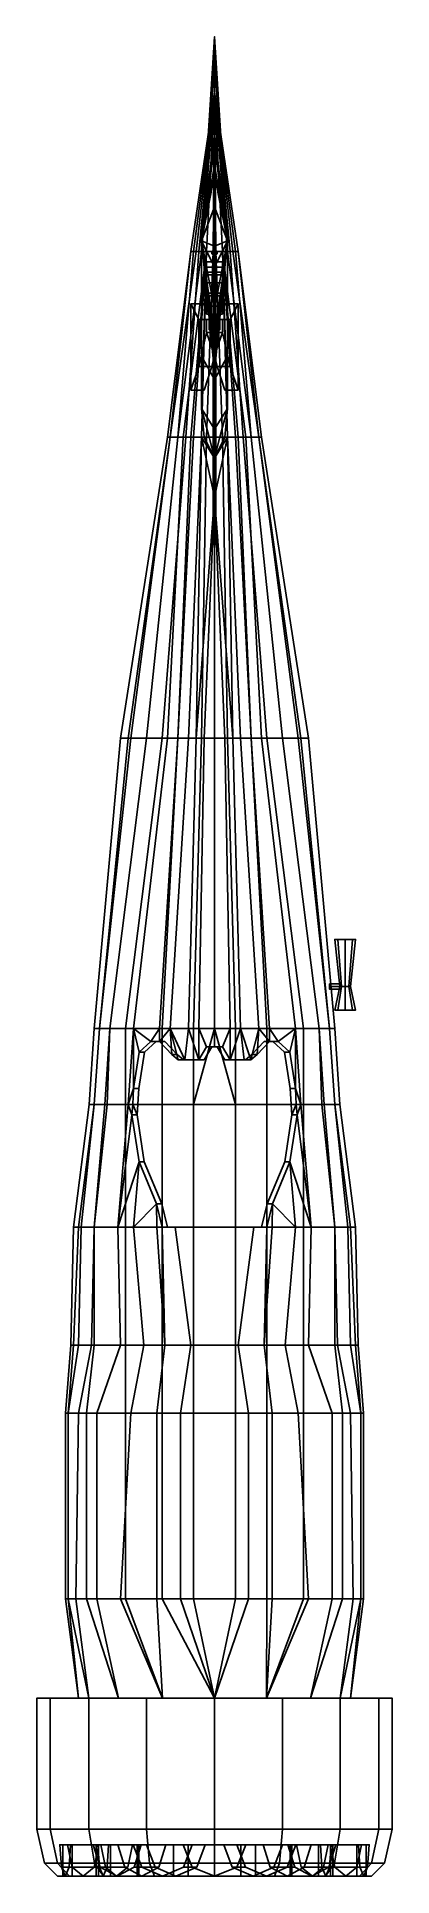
# Model space of a CAD drawing. Extents: x -0.68 to 0.68, y -3.22 to 3.81.
import ezdxf

# ---------------------------------------------------------------- set-up
doc = ezdxf.new("R2010")
doc.units = 0
doc.layers.get('0').update_dxf_attribs({"linetype": 'CONTINUOUS'})

msp = doc.modelspace()

# ---------------------------------------------------------------- linework, layer by layer
for points in [[(-0.05, 3.03, 0.86), (0, 3.79, 0.61), (0, 3.81, 0.51), (-0.05, 3.03, 0.86)], [(-0.05, 3.03, 0.86), (0, 3.81, 0.51), (0, 3.81, 0.43), (-0.05, 3.03, 0.86)], [(-0.05, 3.03, 0.86), (0, 3.81, 0.43), (0, 3.76, 0.29), (-0.05, 3.03, 0.86)], [(0, 3.79, 0.61), (0.05, 3.03, 0.86), (0.05, 3.03, 0.86), (0, 3.81, 0.51)], [(0, 3.81, 0.51), (0.05, 3.03, 0.86), (0.05, 3.03, 0.86), (0, 3.81, 0.43)], [(0, 3.81, 0.43), (0.05, 3.03, 0.86), (0.05, 3.03, 0.86), (0, 3.76, 0.29)], [(-0.05, 3.03, 0.86), (0, 3.76, 0.68), (0, 3.79, 0.61), (-0.05, 3.03, 0.86)], [(-0.05, 3.03, 0.86), (0, 3.71, 0.86), (0, 3.78, 0.71), (-0.05, 3.03, 0.86)], [(-0.05, 3.03, 0.86), (0, 3.78, 0.71), (0, 3.78, 0.69), (-0.05, 3.03, 0.86)], [(-0.05, 3.03, 0.86), (0, 3.78, 0.69), (0, 3.76, 0.68), (-0.05, 3.03, 0.86)], [(-0.05, 3.03, 0.86), (0, 3.76, 0.29), (0, 3.6, 0.16), (-0.05, 3.03, 0.86)], [(0, 3.76, 0.68), (0.05, 3.03, 0.86), (0.05, 3.03, 0.86), (0, 3.79, 0.61)], [(0, 3.71, 0.86), (0.05, 3.03, 0.86), (0.05, 3.03, 0.86), (0, 3.78, 0.71)], [(0, 3.78, 0.71), (0.05, 3.03, 0.86), (0.05, 3.03, 0.86), (0, 3.78, 0.69)], [(0, 3.78, 0.69), (0.05, 3.03, 0.86), (0.05, 3.03, 0.86), (0, 3.76, 0.68)], [(0, 3.76, 0.29), (0.05, 3.03, 0.86), (0.05, 3.03, 0.86), (0, 3.6, 0.16)], [(-0.05, 3.03, 1.49), (0, 3.44, 1.49), (0, 3.71, 0.86), (-0.05, 3.03, 0.86)], [(0, 3.44, 1.49), (0.05, 3.03, 1.49), (0.05, 3.03, 0.86), (0, 3.71, 0.86)], [(-0.07, 2.99, 0.45), (0, 3.6, 0.16), (-0.09, 2.99, 0.35), (-0.07, 2.99, 0.45)], [(-0.09, 2.99, 0.35), (0, 3.6, 0.16), (-0.09, 2.99, 0.22), (-0.09, 2.99, 0.35)], [(-0.09, 2.99, 0.22), (0, 3.6, 0.16), (-0.08, 2.99, 0.13), (-0.09, 2.99, 0.22)], [(-0.09, 2.99, 0.22), (0, 3.6, 0.16), (-0.08, 2.99, 0.13), (-0.09, 2.99, 0.22)], [(-0.08, 2.99, 0.13), (0, 3.6, 0.16), (-0.06, 2.99, 0.07), (-0.08, 2.99, 0.13)], [(-0.05, 2.99, 0.52), (0, 3.6, 0.16), (-0.07, 2.99, 0.45), (-0.05, 2.99, 0.52)], [(-0.06, 2.99, 0.07), (0, 3.6, 0.16), (-0.005, 2.99), (-0.06, 2.99, 0.07)], [(-0.05, 3.03, 0.86), (0, 3.6, 0.16), (-0.03, 2.99, 0.57), (-0.05, 3.03, 0.86)], [(-0.03, 2.99, 0.57), (0, 3.6, 0.16), (-0.05, 2.99, 0.52), (-0.03, 2.99, 0.57)], [(0, 3.6, 0.16), (0.005, 2.99), (0.005, 2.99), (-0.005, 2.99)], [(0, 3.6, 0.16), (0.05, 3.03, 0.86), (0.05, 3.03, 0.86), (0.03, 2.99, 0.57)], [(0, 3.6, 0.16), (0.03, 2.99, 0.57), (0.03, 2.99, 0.57), (0.05, 2.99, 0.52)], [(0, 3.6, 0.16), (0.05, 2.99, 0.52), (0.05, 2.99, 0.52), (0.07, 2.99, 0.45)], [(0, 3.6, 0.16), (0.07, 2.99, 0.45), (0.07, 2.99, 0.45), (0.09, 2.99, 0.35)], [(0, 3.6, 0.16), (0.09, 2.99, 0.35), (0.09, 2.99, 0.35), (0.09, 2.99, 0.22)], [(0, 3.6, 0.16), (0.09, 2.99, 0.22), (0.09, 2.99, 0.22), (0.08, 2.99, 0.13)], [(0, 3.6, 0.16), (0.08, 2.99, 0.13), (0.08, 2.99, 0.13), (0.06, 2.99, 0.07)], [(0, 3.6, 0.16), (0.06, 2.99, 0.07), (0.06, 2.99, 0.07), (0.03, 2.99, 0.03)], [(0, 3.6, 0.16), (0.03, 2.99, 0.03), (0.03, 2.99, 0.03), (0.005, 2.99)], [(0, 3.44, 1.49), (-0.05, 3.03, 1.49), (0, 3.39, 1.57)], [(0, 3.39, 1.57), (-0.05, 3.03, 1.49), (0, 3.32, 1.67)], [(0.05, 3.03, 1.49), (0, 3.44, 1.49), (0, 3.39, 1.57)], [(0.05, 3.03, 1.49), (0, 3.39, 1.57), (0, 3.32, 1.67)], [(0, 3.32, 1.67), (-0.05, 3.03, 1.49), (0, 3.28, 1.72)], [(0.05, 3.03, 1.49), (0, 3.32, 1.67), (0, 3.28, 1.72)], [(0, 3.28, 1.72), (-0.05, 3.03, 1.49), (0, 3.16, 1.8)], [(0.05, 3.03, 1.49), (0, 3.28, 1.72), (0, 3.16, 1.8)], [(0, 3.16, 1.8), (-0.05, 3.03, 1.49), (0, 3.01, 1.84)], [(0.05, 3.03, 1.49), (0, 3.16, 1.8), (0, 3.01, 1.84)], [(0, 2.53, 1.57), (-0.05, 3.03, 1.49), (-0.05, 2.59, 1.49), (0, 2.5, 1.49)], [(0, 2.6, 1.67), (-0.05, 3.03, 1.49), (0, 2.53, 1.57)], [(0, 2.66, 1.72), (-0.05, 3.03, 1.49), (0, 2.6, 1.67)], [(0, 2.77, 1.8), (-0.05, 3.03, 1.49), (0, 2.66, 1.72)], [(0, 2.93, 1.84), (-0.05, 3.03, 1.49), (0, 2.77, 1.8)], [(0, 3.01, 1.84), (-0.05, 3.03, 1.49), (0, 2.93, 1.84)], [(-0.05, 2.59, 1.49), (-0.05, 3.03, 1.49), (-0.05, 3.03, 0.86), (-0.05, 2.39, 0.86)], [(0.05, 3.03, 1.49), (0, 2.53, 1.57), (0, 2.5, 1.49), (0.05, 2.59, 1.49)], [(0.05, 3.03, 1.49), (0, 2.6, 1.67), (0, 2.53, 1.57)], [(0.05, 3.03, 1.49), (0, 2.66, 1.72), (0, 2.6, 1.67)], [(0.05, 3.03, 1.49), (0, 2.77, 1.8), (0, 2.66, 1.72)], [(0.05, 3.03, 1.49), (0, 2.93, 1.84), (0, 2.77, 1.8)], [(0.05, 3.03, 1.49), (0, 3.01, 1.84), (0, 2.93, 1.84)], [(0.05, 3.03, 0.86), (0.05, 2.39, 0.86), (0.03, 2.99, 0.57)], [(0.05, 3.03, 1.49), (0.05, 2.59, 1.49), (0.05, 2.39, 0.86), (0.05, 3.03, 0.86)], [(-0.18, 2.28, 0.32), (-0.17, 2.28, 0.41), (-0.07, 2.99, 0.45), (-0.09, 2.99, 0.35)], [(-0.18, 2.28, 0.15), (-0.18, 2.28, 0.32), (-0.09, 2.99, 0.35), (-0.09, 2.99, 0.22)], [(-0.17, 2.28, 0.09), (-0.18, 2.28, 0.15), (-0.09, 2.99, 0.22)], [(-0.14, 2.28), (-0.17, 2.28, 0.09), (-0.09, 2.99, 0.22), (-0.08, 2.99, 0.13)], [(-0.17, 2.28, 0.41), (-0.14, 2.28, 0.48), (-0.05, 2.99, 0.52), (-0.07, 2.99, 0.45)], [(-0.11, 2.28, -0.05), (-0.14, 2.28), (-0.08, 2.99, 0.13), (-0.06, 2.99, 0.07)], [(-0.14, 2.28, 0.48), (-0.12, 2.28, 0.53), (-0.03, 2.99, 0.57), (-0.05, 2.99, 0.52)], [(-0.12, 2.28, 0.53), (-0.09, 2.28, 0.58), (-0.03, 2.99, 0.57)], [(-0.08, 2.28, -0.09), (-0.11, 2.28, -0.05), (-0.06, 2.99, 0.07), (-0.03, 2.99, 0.03)], [(-0.03, 2.28, -0.12), (-0.08, 2.28, -0.09), (-0.03, 2.99, 0.03), (-0.005, 2.99)], [(-0.05, 2.39, 0.86), (-0.03, 2.99, 0.57), (-0.05, 2.28, 0.62), (-0.04, 2.28, 0.74)], [(0, 2.28, -0.12), (-0.03, 2.28, -0.12), (-0.005, 2.99), (0, 2.99)], [(0, 3, 1.82), (-0.01, 2.99, 1.77), (-0.01, 2.99, 2.01), (0, 3, 2.01)], [(0, 2.97, 2.01), (0, 3, 2.01), (-0.01, 2.99, 2.01), (-0.01, 2.98, 2.01)], [(-0.01, 2.99, 1.77), (-0.01, 2.98, 1.77), (-0.01, 2.98, 2.01), (-0.01, 2.99, 2.01)], [(-0.01, 2.98, 1.77), (0, 2.97, 1.82), (0, 2.97, 2.01), (-0.01, 2.98, 2.01)], [(0, 2.98, 1.995), (-0.005, 2.98, 1.99), (-0.005, 1.87, 1.76), (0, 1.87, 1.765)], [(-0.005, 2.98, 1.99), (0, 2.98, 1.985), (0, 1.87, 1.755), (-0.005, 1.87, 1.76)], [(0.01, 2.99, 1.77), (0, 3, 1.82), (0, 3, 2.01), (0.01, 2.99, 2.01)], [(0.01, 2.98, 2.01), (0.01, 2.99, 2.01), (0, 3, 2.01), (0, 2.97, 2.01)], [(0.03, 2.28, -0.12), (0, 2.28, -0.12), (0, 2.99), (0.005, 2.99)], [(0, 2.97, 1.82), (0.01, 2.98, 1.77), (0.01, 2.98, 2.01), (0, 2.97, 2.01)], [(0.005, 2.98, 1.99), (0, 2.98, 1.995), (0, 1.87, 1.765), (0.005, 1.87, 1.76)], [(0, 2.98, 1.985), (0.005, 2.98, 1.99), (0.005, 1.87, 1.76), (0, 1.87, 1.755)], [(0.08, 2.28, -0.09), (0.03, 2.28, -0.12), (0.005, 2.99), (0.03, 2.99, 0.03)], [(0.01, 2.98, 1.77), (0.01, 2.99, 1.77), (0.01, 2.99, 2.01), (0.01, 2.98, 2.01)], [(0.11, 2.28, -0.05), (0.08, 2.28, -0.09), (0.03, 2.99, 0.03), (0.06, 2.99, 0.07)], [(0.05, 2.28, 0.62), (0.09, 2.28, 0.58), (0.03, 2.99, 0.57)], [(0.09, 2.28, 0.58), (0.12, 2.28, 0.53), (0.03, 2.99, 0.57)], [(0.12, 2.28, 0.53), (0.14, 2.28, 0.48), (0.05, 2.99, 0.52), (0.03, 2.99, 0.57)], [(0.03, 2.99, 0.57), (0.05, 2.39, 0.86), (0.04, 2.28, 0.74), (0.05, 2.28, 0.62)], [(0.14, 2.28, 0.48), (0.17, 2.28, 0.41), (0.07, 2.99, 0.45), (0.05, 2.99, 0.52)], [(0.14, 2.28), (0.11, 2.28, -0.05), (0.06, 2.99, 0.07), (0.08, 2.99, 0.13)], [(0.17, 2.28, 0.41), (0.18, 2.28, 0.32), (0.09, 2.99, 0.35), (0.07, 2.99, 0.45)], [(0.17, 2.28, 0.09), (0.14, 2.28), (0.08, 2.99, 0.13), (0.09, 2.99, 0.22)], [(0.18, 2.28, 0.32), (0.18, 2.28, 0.15), (0.09, 2.99, 0.22), (0.09, 2.99, 0.35)], [(0.18, 2.28, 0.15), (0.17, 2.28, 0.09), (0.09, 2.99, 0.22)], [(0.03, 2.95, 0.03), (0.03, 2.87, -0.28), (-0.03, 2.87, -0.28), (-0.03, 2.95, 0.03)], [(-0.03, 2.87, -0.28), (-0.03, 2.82, -0.28), (-0.03, 2.83, 0.01), (-0.03, 2.95, 0.03)], [(-0.03, 2.93, -0.3), (-0.03, 2.9, -0.31), (-0.03, 2.75, -0.28), (-0.03, 2.91, -0.28)], [(0.03, 2.91, -0.28), (0.03, 2.93, -0.3), (-0.03, 2.93, -0.3), (-0.03, 2.91, -0.28)], [(0.03, 2.93, -0.3), (0.03, 2.9, -0.31), (-0.03, 2.9, -0.31), (-0.03, 2.93, -0.3)], [(-0.03, 2.91, -0.28), (-0.03, 2.75, -0.28), (0.03, 2.75, -0.28), (0.03, 2.91, -0.28)], [(-0.03, 2.9, -0.31), (-0.03, 2.82, -0.31), (-0.03, 2.75, -0.28)], [(0.03, 2.9, -0.31), (0.03, 2.82, -0.31), (-0.03, 2.82, -0.31), (-0.03, 2.9, -0.31)], [(0.03, 2.83, 0.01), (0.03, 2.82, -0.28), (0.03, 2.87, -0.28), (0.03, 2.95, 0.03)], [(0.03, 2.75, -0.28), (0.03, 2.9, -0.31), (0.03, 2.93, -0.3), (0.03, 2.91, -0.28)], [(0.03, 2.75, -0.28), (0.03, 2.82, -0.31), (0.03, 2.9, -0.31), (0.03, 2.75, -0.28)], [(-0.03, 2.83, 0.01), (-0.03, 2.82, -0.28), (0.03, 2.82, -0.28), (0.03, 2.83, 0.01)], [(-0.03, 2.75, -0.28), (-0.03, 2.82, -0.31), (0.03, 2.82, -0.31), (0.03, 2.75, -0.28)], [(-0.02, 2.73, -0.2), (-0.02, 2.82, -0.28), (-0.02, 2.78, -0.28), (-0.02, 2.69, -0.2)], [(0.02, 2.73, -0.2), (0.02, 2.82, -0.28), (-0.02, 2.82, -0.28), (-0.02, 2.73, -0.2)], [(0.02, 2.69, -0.2), (0.02, 2.78, -0.28), (0.02, 2.82, -0.28), (0.02, 2.73, -0.2)], [(-0.06, 2.73, -0.08), (-0.09, 2.79, 0.04), (-0.04, 2.79, 0.04), (-0.01, 2.73, -0.08)], [(-0.09, 2.46, 0.04), (-0.09, 2.79, 0.04), (-0.06, 2.73, -0.08), (-0.06, 2.55, -0.08)], [(-0.02, 2.69, -0.2), (-0.02, 2.78, -0.28), (0.02, 2.78, -0.28), (0.02, 2.69, -0.2)], [(0.01, 2.73, -0.08), (0.04, 2.79, 0.04), (0.09, 2.79, 0.04), (0.06, 2.73, -0.08)], [(0.09, 2.46, 0.04), (0.06, 2.55, -0.08), (0.06, 2.73, -0.08), (0.09, 2.79, 0.04)], [(-0.03, 2.73, -0.2), (-0.06, 2.73, -0.08), (-0.01, 2.73, -0.08), (0, 2.73, -0.12)], [(-0.06, 2.55, -0.08), (-0.06, 2.73, -0.08), (-0.03, 2.73, -0.2), (-0.03, 2.68, -0.2)], [(-0.06, 2.55, -0.08), (-0.03, 2.68, -0.2), (0, 2.5933, -0.12), (-0.01, 2.55, -0.08)], [(-0.03, 2.68, -0.2), (-0.03, 2.73, -0.2), (0.03, 2.73, -0.2), (0.03, 2.68, -0.2)], [(-0.03, 2.73, -0.2), (0, 2.73, -0.12), (0, 2.73, -0.12), (0.03, 2.73, -0.2)], [(0, 2.5933, -0.12), (-0.03, 2.68, -0.2), (0.03, 2.68, -0.2), (0, 2.5933, -0.12)], [(0, 2.73, -0.12), (0.01, 2.73, -0.08), (0.06, 2.73, -0.08), (0.03, 2.73, -0.2)], [(0.01, 2.55, -0.08), (0, 2.5933, -0.12), (0.03, 2.68, -0.2), (0.06, 2.55, -0.08)], [(0.06, 2.55, -0.08), (0.03, 2.68, -0.2), (0.03, 2.73, -0.2), (0.06, 2.73, -0.08)], [(-0.09, 2.46, 0.04), (-0.06, 2.55, -0.08), (-0.01, 2.55, -0.08), (-0.04, 2.46, 0.04)], [(0, 2.5, 1.49), (-0.05, 2.59, 1.49), (-0.05, 2.39, 0.86), (0, 2.31, 0.86)], [(0.05, 2.59, 1.49), (0, 2.5, 1.49), (0, 2.31, 0.86), (0.05, 2.39, 0.86)], [(0.04, 2.46, 0.04), (0.01, 2.55, -0.08), (0.06, 2.55, -0.08), (0.09, 2.46, 0.04)], [(0, 2.31, 0.86), (-0.05, 2.39, 0.86), (-0.02, 2.28, 0.78), (0, 2.28, 0.79)], [(-0.05, 2.39, 0.86), (-0.05, 2.39, 0.86), (-0.04, 2.28, 0.74), (-0.02, 2.28, 0.78)], [(0.05, 2.39, 0.86), (0, 2.31, 0.86), (0, 2.28, 0.79), (0.02, 2.28, 0.78)], [(0.05, 2.39, 0.86), (0.05, 2.39, 0.86), (0.02, 2.28, 0.78), (0.04, 2.28, 0.74)], [(-0.17, 2.28, 0.41), (-0.18, 2.28, 0.32), (-0.36, 1.13, 0.19), (-0.33, 1.13, 0.34)], [(-0.18, 2.28, 0.32), (-0.18, 2.28, 0.15), (-0.36, 1.13, 0.11), (-0.36, 1.13, 0.19)], [(-0.18, 2.28, 0.15), (-0.17, 2.28, 0.09), (-0.32, 1.13, -0.04), (-0.36, 1.13, 0.11)], [(-0.14, 2.28, 0.48), (-0.17, 2.28, 0.41), (-0.33, 1.13, 0.34), (-0.26, 1.13, 0.48)], [(-0.17, 2.28, 0.09), (-0.14, 2.28), (-0.26, 1.13, -0.14), (-0.32, 1.13, -0.04)], [(-0.14, 2.28), (-0.11, 2.28, -0.05), (-0.2, 1.13, -0.22), (-0.26, 1.13, -0.14)], [(-0.12, 2.28, 0.53), (-0.14, 2.28, 0.48), (-0.26, 1.13, 0.48), (-0.18, 1.13, 0.58)], [(-0.11, 2.28, -0.05), (-0.08, 2.28, -0.09), (-0.14, 1.13, -0.27), (-0.2, 1.13, -0.22)], [(-0.09, 2.28, 0.58), (-0.12, 2.28, 0.53), (-0.18, 1.13, 0.58), (-0.14, 1.13, 0.62)], [(-0.08, 2.28, -0.09), (-0.03, 2.28, -0.12), (-0.05, 1.13, -0.3), (-0.14, 1.13, -0.27)], [(-0.05, 2.28, 0.62), (-0.09, 2.28, 0.58), (-0.14, 1.13, 0.62), (-0.1, 1.13, 0.66)], [(-0.05, 2.28, 0.62), (-0.05, 2.28, 0.62), (-0.07, 1.13, 0.73), (0, 2.05, 0.65)], [(-0.03, 2.28, -0.12), (0, 2.28, -0.12), (0, 1.13, -0.31), (-0.05, 1.13, -0.3)], [(-0.05, 2.28, 0.62), (-0.05, 2.28, 0.62), (0, 2.05, 0.65), (0, 2.2, 0.69)], [(-0.05, 2.28, 0.62), (-0.05, 2.28, 0.62), (0, 2.2, 0.69), (-0.04, 2.28, 0.74)], [(-0.04, 2.28, 0.74), (-0.04, 2.28, 0.74), (0, 2.2, 0.69), (-0.02, 2.28, 0.78)], [(-0.02, 2.28, 0.78), (-0.02, 2.28, 0.78), (0, 2.2, 0.69), (0, 2.28, 0.79)], [(0, 2.28, -0.12), (0.03, 2.28, -0.12), (0.05, 1.13, -0.3), (0, 1.13, -0.31)], [(0.05, 2.28, 0.62), (0.05, 2.28, 0.62), (0, 2.05, 0.65), (0.07, 1.13, 0.73)], [(0, 2.28, 0.79), (0, 2.28, 0.79), (0, 2.2, 0.69), (0.02, 2.28, 0.78)], [(0.02, 2.28, 0.78), (0.02, 2.28, 0.78), (0, 2.2, 0.69), (0.04, 2.28, 0.74)], [(0.04, 2.28, 0.74), (0.04, 2.28, 0.74), (0, 2.2, 0.69), (0.05, 2.28, 0.62)], [(0, 2.2, 0.69), (0, 2.2, 0.69), (0, 2.05, 0.65), (0.05, 2.28, 0.62)], [(0.03, 2.28, -0.12), (0.08, 2.28, -0.09), (0.14, 1.13, -0.27), (0.05, 1.13, -0.3)], [(0.09, 2.28, 0.58), (0.05, 2.28, 0.62), (0.1, 1.13, 0.66), (0.14, 1.13, 0.62)], [(0.08, 2.28, -0.09), (0.11, 2.28, -0.05), (0.2, 1.13, -0.22), (0.14, 1.13, -0.27)], [(0.12, 2.28, 0.53), (0.09, 2.28, 0.58), (0.14, 1.13, 0.62), (0.18, 1.13, 0.58)], [(0.11, 2.28, -0.05), (0.14, 2.28), (0.26, 1.13, -0.14), (0.2, 1.13, -0.22)], [(0.14, 2.28, 0.48), (0.12, 2.28, 0.53), (0.18, 1.13, 0.58), (0.26, 1.13, 0.48)], [(0.14, 2.28), (0.17, 2.28, 0.09), (0.32, 1.13, -0.04), (0.26, 1.13, -0.14)], [(0.17, 2.28, 0.41), (0.14, 2.28, 0.48), (0.26, 1.13, 0.48), (0.33, 1.13, 0.34)], [(0.18, 2.28, 0.32), (0.17, 2.28, 0.41), (0.33, 1.13, 0.34), (0.36, 1.13, 0.19)], [(0.17, 2.28, 0.09), (0.18, 2.28, 0.15), (0.36, 1.13, 0.11), (0.32, 1.13, -0.04)], [(0.18, 2.28, 0.15), (0.18, 2.28, 0.32), (0.36, 1.13, 0.19), (0.36, 1.13, 0.11)], [(0, 2.05, 0.65), (0, 2.05, 0.65), (-0.07, 1.13, 0.73), (-0.04, 1.13, 0.75)], [(0, 2.05, 0.65), (0, 2.05, 0.65), (-0.04, 1.13, 0.75), (0, 1.13, 0.76)], [(0, 2.05, 0.65), (0, 2.05, 0.65), (0, 1.13, 0.76), (0.04, 1.13, 0.75)], [(0, 2.05, 0.65), (0, 2.05, 0.65), (0.04, 1.13, 0.75), (0.07, 1.13, 0.73)], [(-0.46, 0.02, 0.14), (-0.44, 0.02, 0.25), (-0.33, 1.13, 0.34), (-0.36, 1.13, 0.19)], [(-0.46, 0.02, 0.05), (-0.46, 0.02, 0.14), (-0.36, 1.13, 0.19), (-0.36, 1.13, 0.11)], [(-0.44, 0.02, -0.07), (-0.46, 0.02, 0.05), (-0.36, 1.13, 0.11), (-0.32, 1.13, -0.04)], [(-0.44, 0.02, 0.25), (-0.4, 0.02, 0.38), (-0.26, 1.13, 0.48), (-0.33, 1.13, 0.34)], [(-0.4, 0.02, -0.17), (-0.44, 0.02, -0.07), (-0.32, 1.13, -0.04), (-0.26, 1.13, -0.14)], [(-0.4, 0.02, 0.38), (-0.31, 0.02, 0.51), (-0.18, 1.13, 0.58), (-0.26, 1.13, 0.48)], [(-0.34, 0.02, -0.27), (-0.4, 0.02, -0.17), (-0.26, 1.13, -0.14), (-0.2, 1.13, -0.22)], [(-0.2, 0.02, -0.39), (-0.34, 0.02, -0.27), (-0.2, 1.13, -0.22), (-0.14, 1.13, -0.27)], [(-0.31, 0.02, 0.51), (-0.21, 0.02, 0.6), (-0.14, 1.13, 0.62), (-0.18, 1.13, 0.58)], [(-0.21, 0.02, 0.6), (-0.17, 0.02, 0.64), (-0.1, 1.13, 0.66), (-0.14, 1.13, 0.62)], [(-0.08, 0.02, -0.43), (-0.2, 0.02, -0.39), (-0.14, 1.13, -0.27), (-0.05, 1.13, -0.3)], [(-0.17, 0.02, 0.64), (-0.1, 0.02, 0.84), (-0.07, 1.13, 0.73), (-0.1, 1.13, 0.66)], [(-0.1, 0.02, 0.84), (-0.06, 0.02, 0.89), (-0.04, 1.13, 0.75), (-0.07, 1.13, 0.73)], [(0, 0.02, -0.44), (-0.08, 0.02, -0.43), (-0.05, 1.13, -0.3), (0, 1.13, -0.31)], [(-0.06, 0.02, 0.89), (0, 0.02, 0.91), (0, 1.13, 0.76), (-0.04, 1.13, 0.75)], [(0, 0.02, 0.91), (0.06, 0.02, 0.89), (0.04, 1.13, 0.75), (0, 1.13, 0.76)], [(0.08, 0.02, -0.43), (0, 0.02, -0.44), (0, 1.13, -0.31), (0.05, 1.13, -0.3)], [(0.06, 0.02, 0.89), (0.1, 0.02, 0.84), (0.07, 1.13, 0.73), (0.04, 1.13, 0.75)], [(0.2, 0.02, -0.39), (0.08, 0.02, -0.43), (0.05, 1.13, -0.3), (0.14, 1.13, -0.27)], [(0.1, 0.02, 0.84), (0.17, 0.02, 0.64), (0.1, 1.13, 0.66), (0.07, 1.13, 0.73)], [(0.17, 0.02, 0.64), (0.21, 0.02, 0.6), (0.14, 1.13, 0.62), (0.1, 1.13, 0.66)], [(0.34, 0.02, -0.27), (0.2, 0.02, -0.39), (0.14, 1.13, -0.27), (0.2, 1.13, -0.22)], [(0.21, 0.02, 0.6), (0.31, 0.02, 0.51), (0.18, 1.13, 0.58), (0.14, 1.13, 0.62)], [(0.31, 0.02, 0.51), (0.4, 0.02, 0.38), (0.26, 1.13, 0.48), (0.18, 1.13, 0.58)], [(0.4, 0.02, -0.17), (0.34, 0.02, -0.27), (0.2, 1.13, -0.22), (0.26, 1.13, -0.14)], [(0.44, 0.02, -0.07), (0.4, 0.02, -0.17), (0.26, 1.13, -0.14), (0.32, 1.13, -0.04)], [(0.4, 0.02, 0.38), (0.44, 0.02, 0.25), (0.33, 1.13, 0.34), (0.26, 1.13, 0.48)], [(0.46, 0.02, 0.05), (0.44, 0.02, -0.07), (0.32, 1.13, -0.04), (0.36, 1.13, 0.11)], [(0.44, 0.02, 0.25), (0.46, 0.02, 0.14), (0.36, 1.13, 0.19), (0.33, 1.13, 0.34)], [(0.46, 0.02, 0.14), (0.46, 0.02, 0.05), (0.36, 1.13, 0.11), (0.36, 1.13, 0.19)], [(0.46, 0.36, -0.11), (0.4717, 0.36, -0.1383), (0.4859, 0.18, -0.1241), (0.48, 0.18, -0.11)], [(0.4717, 0.36, -0.0817), (0.46, 0.36, -0.11), (0.48, 0.18, -0.11), (0.4859, 0.18, -0.0959)], [(0.46, 0.36, -0.11), (0.5283, 0.36, -0.0817), (0.54, 0.36, -0.11), (0.4717, 0.36, -0.1383)], [(0.4717, 0.36, -0.0817), (0.5, 0.36, -0.07), (0.5283, 0.36, -0.0817), (0.46, 0.36, -0.11)], [(0.4717, 0.36, -0.1383), (0.5, 0.36, -0.15), (0.5, 0.18, -0.13), (0.4859, 0.18, -0.1241)], [(0.5, 0.36, -0.07), (0.4717, 0.36, -0.0817), (0.4859, 0.18, -0.0959), (0.5, 0.18, -0.09)], [(0.4717, 0.36, -0.1383), (0.54, 0.36, -0.11), (0.5283, 0.36, -0.1383), (0.5, 0.36, -0.15)], [(0.5, 0.36, -0.15), (0.5283, 0.36, -0.1383), (0.5141, 0.18, -0.1241), (0.5, 0.18, -0.13)], [(0.5283, 0.36, -0.0817), (0.5, 0.36, -0.07), (0.5, 0.18, -0.09), (0.5141, 0.18, -0.0959)], [(0.5283, 0.36, -0.1383), (0.54, 0.36, -0.11), (0.52, 0.18, -0.11), (0.5141, 0.18, -0.1241)], [(0.54, 0.36, -0.11), (0.5283, 0.36, -0.0817), (0.5141, 0.18, -0.0959), (0.52, 0.18, -0.11)], [(0.44, 0.18, -0.12), (0.44, 0.19, -0.11), (0.48, 0.19, -0.11), (0.49, 0.18, -0.12)], [(0.44, 0.19, -0.11), (0.44, 0.18, -0.1), (0.49, 0.18, -0.1), (0.48, 0.19, -0.11)], [(0.44, 0.17, -0.11), (0.44, 0.18, -0.12), (0.49, 0.18, -0.12), (0.48, 0.17, -0.11)], [(0.44, 0.18, -0.1), (0.44, 0.17, -0.11), (0.48, 0.17, -0.11), (0.49, 0.18, -0.1)], [(0.46, 0.09, -0.11), (0.4717, 0.09, -0.0817), (0.4859, 0.18, -0.0959), (0.48, 0.18, -0.11)], [(0.4717, 0.09, -0.1383), (0.46, 0.09, -0.11), (0.48, 0.18, -0.11), (0.4859, 0.18, -0.1241)], [(0.4717, 0.09, -0.0817), (0.5, 0.09, -0.07), (0.5, 0.18, -0.09), (0.4859, 0.18, -0.0959)], [(0.5, 0.09, -0.15), (0.4717, 0.09, -0.1383), (0.4859, 0.18, -0.1241), (0.5, 0.18, -0.13)], [(0.5, 0.09, -0.07), (0.5283, 0.09, -0.0817), (0.5141, 0.18, -0.0959), (0.5, 0.18, -0.09)], [(0.5283, 0.09, -0.1383), (0.5, 0.09, -0.15), (0.5, 0.18, -0.13), (0.5141, 0.18, -0.1241)], [(0.5283, 0.09, -0.0817), (0.54, 0.09, -0.11), (0.52, 0.18, -0.11), (0.5141, 0.18, -0.0959)], [(0.54, 0.09, -0.11), (0.5283, 0.09, -0.1383), (0.5141, 0.18, -0.1241), (0.52, 0.18, -0.11)], [(0.54, 0.09, -0.11), (0.4717, 0.09, -0.0817), (0.46, 0.09, -0.11), (0.5283, 0.09, -0.1383)], [(0.5283, 0.09, -0.1383), (0.46, 0.09, -0.11), (0.4717, 0.09, -0.1383), (0.5, 0.09, -0.15)], [(0.5283, 0.09, -0.0817), (0.5, 0.09, -0.07), (0.4717, 0.09, -0.0817), (0.54, 0.09, -0.11)], [(-0.44, 0.02, 0.25), (-0.46, 0.02, 0.14), (-0.48, -0.27, 0.09), (-0.46, -0.27, 0.2)], [(-0.46, 0.02, 0.14), (-0.46, 0.02, 0.05), (-0.48, -0.27, -0.01), (-0.48, -0.27, 0.09)], [(-0.46, 0.02, 0.05), (-0.44, 0.02, -0.07), (-0.46, -0.27, -0.12), (-0.48, -0.27, -0.01)], [(-0.4, 0.02, 0.38), (-0.44, 0.02, 0.25), (-0.46, -0.27, 0.2), (-0.42, -0.27, 0.33)], [(-0.44, 0.02, -0.07), (-0.4, 0.02, -0.17), (-0.41, -0.27, -0.23), (-0.46, -0.27, -0.12)], [(-0.31, 0.02, 0.51), (-0.4, 0.02, 0.38), (-0.42, -0.27, 0.33), (-0.33, -0.27, 0.47)], [(-0.4, 0.02, -0.17), (-0.34, 0.02, -0.27), (-0.34, -0.27, -0.32), (-0.41, -0.27, -0.23)], [(-0.34, 0.02, -0.27), (-0.2, 0.02, -0.39), (-0.2, -0.27, -0.42), (-0.34, -0.27, -0.32)], [(-0.33, -0.27, 0.47), (-0.31, -0.21, 0.49), (-0.31, 0.02, 0.51)], [(-0.31, -0.21, 0.49), (-0.2878, -0.07, 0.53), (-0.31, 0.02, 0.51)], [(-0.2878, -0.07, 0.53), (-0.2433, -0.03, 0.57), (-0.31, 0.02, 0.51)], [(-0.2433, -0.03, 0.57), (-0.21, 0.02, 0.6), (-0.31, 0.02, 0.51)], [(-0.21, -0.03, 0.6), (-0.21, 0.02, 0.6), (-0.2433, -0.03, 0.57)], [(-0.163, -0.08, 0.66), (-0.17, 0.02, 0.64), (-0.21, -0.03, 0.6)], [(-0.17, 0.02, 0.64), (-0.21, 0.02, 0.6), (-0.21, -0.03, 0.6)], [(-0.2, 0.02, -0.39), (-0.08, 0.02, -0.43), (-0.08, -0.27, -0.46), (-0.2, -0.27, -0.42)], [(-0.1385, -0.1, 0.73), (-0.17, 0.02, 0.64), (-0.163, -0.08, 0.66)], [(-0.114, -0.1, 0.8), (-0.17, 0.02, 0.64), (-0.1385, -0.1, 0.73)], [(-0.1, 0.02, 0.84), (-0.17, 0.02, 0.64), (-0.114, -0.1, 0.8)], [(-0.1, 0.02, 0.84), (-0.114, -0.1, 0.8), (-0.06, -0.1, 0.89)], [(-0.06, 0.02, 0.89), (-0.1, 0.02, 0.84), (-0.06, -0.1, 0.89)], [(-0.08, 0.02, -0.43), (0, 0.02, -0.44), (-0.08, -0.27, -0.46)], [(-0.08, -0.27, -0.46), (0, 0.02, -0.44), (0.08, -0.27, -0.46)], [(-0.03, -0.05, 0.9), (0, -0.05, 0.91), (0, 0.02, 0.91), (-0.06, 0.02, 0.89)], [(-0.03, -0.05, 0.9), (-0.06, 0.02, 0.89), (-0.06, -0.1, 0.89)], [(0, 0.02, -0.44), (0.08, 0.02, -0.43), (0.08, -0.27, -0.46)], [(0, -0.05, 0.91), (0.03, -0.05, 0.9), (0.06, 0.02, 0.89), (0, 0.02, 0.91)], [(0.06, -0.1, 0.89), (0.06, 0.02, 0.89), (0.03, -0.05, 0.9)], [(0.06, -0.1, 0.89), (0.114, -0.1, 0.8), (0.1, 0.02, 0.84)], [(0.06, -0.1, 0.89), (0.1, 0.02, 0.84), (0.06, 0.02, 0.89)], [(0.08, 0.02, -0.43), (0.2, 0.02, -0.39), (0.2, -0.27, -0.42), (0.08, -0.27, -0.46)], [(0.1385, -0.1, 0.73), (0.17, 0.02, 0.64), (0.1, 0.02, 0.84)], [(0.114, -0.1, 0.8), (0.1385, -0.1, 0.73), (0.1, 0.02, 0.84)], [(0.163, -0.08, 0.66), (0.17, 0.02, 0.64), (0.1385, -0.1, 0.73)], [(0.21, -0.03, 0.6), (0.17, 0.02, 0.64), (0.163, -0.08, 0.66)], [(0.21, 0.02, 0.6), (0.17, 0.02, 0.64), (0.21, -0.03, 0.6)], [(0.2, 0.02, -0.39), (0.34, 0.02, -0.27), (0.34, -0.27, -0.32), (0.2, -0.27, -0.42)], [(0.21, 0.02, 0.6), (0.2433, -0.03, 0.57), (0.31, 0.02, 0.51)], [(0.21, 0.02, 0.6), (0.21, -0.03, 0.6), (0.2433, -0.03, 0.57)], [(0.2433, -0.03, 0.57), (0.2878, -0.07, 0.53), (0.31, 0.02, 0.51)], [(0.2878, -0.07, 0.53), (0.31, -0.21, 0.49), (0.31, 0.02, 0.51)], [(0.4, 0.02, 0.38), (0.31, 0.02, 0.51), (0.33, -0.27, 0.47), (0.42, -0.27, 0.33)], [(0.31, -0.21, 0.49), (0.33, -0.27, 0.47), (0.31, 0.02, 0.51)], [(0.34, 0.02, -0.27), (0.4, 0.02, -0.17), (0.41, -0.27, -0.23), (0.34, -0.27, -0.32)], [(0.44, 0.02, 0.25), (0.4, 0.02, 0.38), (0.42, -0.27, 0.33), (0.46, -0.27, 0.2)], [(0.4, 0.02, -0.17), (0.44, 0.02, -0.07), (0.46, -0.27, -0.12), (0.41, -0.27, -0.23)], [(0.46, 0.02, 0.14), (0.44, 0.02, 0.25), (0.46, -0.27, 0.2), (0.48, -0.27, 0.09)], [(0.44, 0.02, -0.07), (0.46, 0.02, 0.05), (0.48, -0.27, -0.01), (0.46, -0.27, -0.12)], [(0.46, 0.02, 0.05), (0.46, 0.02, 0.14), (0.48, -0.27, 0.09), (0.48, -0.27, -0.01)], [(-0.2678, -0.07, 0.53), (-0.2878, -0.07, 0.53), (-0.31, -0.21, 0.49), (-0.29, -0.21, 0.49)], [(-0.2233, -0.03, 0.57), (-0.2433, -0.03, 0.57), (-0.2878, -0.07, 0.53), (-0.2678, -0.07, 0.53)], [(-0.19, -0.03, 0.6), (-0.21, -0.03, 0.6), (-0.2433, -0.03, 0.57), (-0.2233, -0.03, 0.57)], [(-0.143, -0.08, 0.66), (-0.163, -0.08, 0.66), (-0.21, -0.03, 0.6), (-0.19, -0.03, 0.6)], [(-0.01, -0.05, 0.9), (-0.03, -0.05, 0.9), (-0.06, -0.1, 0.89), (-0.04, -0.1, 0.89)], [(0.03, -0.05, 0.9), (0.01, -0.05, 0.9), (0.04, -0.1, 0.89), (0.06, -0.1, 0.89)], [(0.163, -0.08, 0.66), (0.143, -0.08, 0.66), (0.19, -0.03, 0.6), (0.21, -0.03, 0.6)], [(0.21, -0.03, 0.6), (0.19, -0.03, 0.6), (0.2233, -0.03, 0.57), (0.2433, -0.03, 0.57)], [(0.2433, -0.03, 0.57), (0.2233, -0.03, 0.57), (0.2678, -0.07, 0.53), (0.2878, -0.07, 0.53)], [(0.2878, -0.07, 0.53), (0.2678, -0.07, 0.53), (0.29, -0.21, 0.49), (0.31, -0.21, 0.49)], [(-0.1185, -0.1, 0.73), (-0.1385, -0.1, 0.73), (-0.163, -0.08, 0.66), (-0.143, -0.08, 0.66)], [(-0.094, -0.1, 0.8), (-0.114, -0.1, 0.8), (-0.1385, -0.1, 0.73), (-0.1185, -0.1, 0.73)], [(-0.04, -0.1, 0.89), (-0.06, -0.1, 0.89), (-0.114, -0.1, 0.8), (-0.094, -0.1, 0.8)], [(0.06, -0.1, 0.89), (0.04, -0.1, 0.89), (0.094, -0.1, 0.8), (0.114, -0.1, 0.8)], [(0.114, -0.1, 0.8), (0.094, -0.1, 0.8), (0.1185, -0.1, 0.73), (0.1385, -0.1, 0.73)], [(0.1385, -0.1, 0.73), (0.1185, -0.1, 0.73), (0.143, -0.08, 0.66), (0.163, -0.08, 0.66)], [(-0.33, -0.27, 0.47), (-0.3129, -0.27, 0.49), (-0.31, -0.21, 0.49)], [(-0.29, -0.21, 0.49), (-0.31, -0.21, 0.49), (-0.3129, -0.27, 0.49), (-0.2963, -0.31, 0.49)], [(0.31, -0.21, 0.49), (0.29, -0.21, 0.49), (0.2963, -0.31, 0.49), (0.3129, -0.27, 0.49)], [(0.3129, -0.27, 0.49), (0.33, -0.27, 0.47), (0.31, -0.21, 0.49)], [(-0.52, -0.74, -0.1), (-0.54, -0.74, -0.01), (-0.48, -0.27, -0.01), (-0.46, -0.27, -0.12)], [(-0.54, -0.74, -0.01), (-0.54, -0.74, 0.06), (-0.48, -0.27, 0.09), (-0.48, -0.27, -0.01)], [(-0.54, -0.74, 0.06), (-0.51, -0.74, 0.2), (-0.46, -0.27, 0.2), (-0.48, -0.27, 0.09)], [(-0.46, -0.74, -0.26), (-0.52, -0.74, -0.1), (-0.46, -0.27, -0.12), (-0.41, -0.27, -0.23)], [(-0.51, -0.74, 0.2), (-0.46, -0.74, 0.33), (-0.42, -0.27, 0.33), (-0.46, -0.27, 0.2)], [(-0.34, -0.74, -0.39), (-0.46, -0.74, -0.26), (-0.41, -0.27, -0.23), (-0.34, -0.27, -0.32)], [(-0.46, -0.74, 0.33), (-0.37, -0.74, 0.47), (-0.33, -0.27, 0.47), (-0.42, -0.27, 0.33)], [(-0.33, -0.27, 0.47), (-0.37, -0.74, 0.47), (-0.3163, -0.31, 0.49)], [(-0.2, -0.74, -0.47), (-0.34, -0.74, -0.39), (-0.34, -0.27, -0.32), (-0.2, -0.27, -0.42)], [(-0.33, -0.27, 0.47), (-0.3163, -0.31, 0.49), (-0.3129, -0.27, 0.49)], [(-0.3163, -0.31, 0.49), (-0.2963, -0.31, 0.49), (-0.3129, -0.27, 0.49)], [(-0.08, -0.74, -0.5), (-0.2, -0.74, -0.47), (-0.2, -0.27, -0.42), (-0.08, -0.27, -0.46)], [(0.08, -0.74, -0.5), (-0.08, -0.74, -0.5), (-0.08, -0.27, -0.46), (0.08, -0.27, -0.46)], [(0.2, -0.74, -0.47), (0.08, -0.74, -0.5), (0.08, -0.27, -0.46), (0.2, -0.27, -0.42)], [(0.34, -0.74, -0.39), (0.2, -0.74, -0.47), (0.2, -0.27, -0.42), (0.34, -0.27, -0.32)], [(0.3163, -0.31, 0.49), (0.33, -0.27, 0.47), (0.3129, -0.27, 0.49)], [(0.37, -0.74, 0.47), (0.33, -0.27, 0.47), (0.3163, -0.31, 0.49)], [(0.37, -0.74, 0.47), (0.46, -0.74, 0.33), (0.42, -0.27, 0.33), (0.33, -0.27, 0.47)], [(0.46, -0.74, -0.26), (0.34, -0.74, -0.39), (0.34, -0.27, -0.32), (0.41, -0.27, -0.23)], [(0.52, -0.74, -0.1), (0.46, -0.74, -0.26), (0.41, -0.27, -0.23), (0.46, -0.27, -0.12)], [(0.46, -0.74, 0.33), (0.51, -0.74, 0.2), (0.46, -0.27, 0.2), (0.42, -0.27, 0.33)], [(0.54, -0.74, -0.01), (0.52, -0.74, -0.1), (0.46, -0.27, -0.12), (0.48, -0.27, -0.01)], [(0.51, -0.74, 0.2), (0.54, -0.74, 0.06), (0.48, -0.27, 0.09), (0.46, -0.27, 0.2)], [(0.54, -0.74, 0.06), (0.54, -0.74, -0.01), (0.48, -0.27, -0.01), (0.48, -0.27, 0.09)], [(-0.3163, -0.31, 0.49), (-0.37, -0.74, 0.47), (-0.2887, -0.49, 0.54)], [(-0.2963, -0.31, 0.49), (-0.3163, -0.31, 0.49), (-0.2887, -0.49, 0.54), (-0.2687, -0.49, 0.54)], [(0.3163, -0.31, 0.49), (0.2963, -0.31, 0.49), (0.2687, -0.49, 0.54), (0.2887, -0.49, 0.54)], [(0.37, -0.74, 0.47), (0.3163, -0.31, 0.49), (0.2887, -0.49, 0.54)], [(-0.2887, -0.49, 0.54), (-0.37, -0.74, 0.47), (-0.31, -0.74, 0.54)], [(-0.2213, -0.65, 0.63), (-0.2887, -0.49, 0.54), (-0.31, -0.74, 0.54)], [(-0.2687, -0.49, 0.54), (-0.2887, -0.49, 0.54), (-0.2213, -0.65, 0.63), (-0.2013, -0.65, 0.63)], [(0.2887, -0.49, 0.54), (0.2687, -0.49, 0.54), (0.2013, -0.65, 0.63), (0.2213, -0.65, 0.63)], [(0.31, -0.74, 0.54), (0.2887, -0.49, 0.54), (0.2213, -0.65, 0.63)], [(0.37, -0.74, 0.47), (0.2887, -0.49, 0.54), (0.31, -0.74, 0.54)], [(-0.22, -0.74, 0.64), (-0.2213, -0.65, 0.63), (-0.31, -0.74, 0.54)], [(-0.2, -0.74, 0.72), (-0.2213, -0.65, 0.63), (-0.22, -0.74, 0.64)], [(-0.2013, -0.65, 0.63), (-0.2213, -0.65, 0.63), (-0.2, -0.74, 0.72), (-0.18, -0.74, 0.72)], [(0.2213, -0.65, 0.63), (0.2013, -0.65, 0.63), (0.18, -0.74, 0.72), (0.2, -0.74, 0.72)], [(0.22, -0.74, 0.64), (0.2213, -0.65, 0.63), (0.2, -0.74, 0.72)], [(0.31, -0.74, 0.54), (0.2213, -0.65, 0.63), (0.22, -0.74, 0.64)], [(-0.51, -0.74, 0.2), (-0.54, -0.74, 0.06), (-0.55, -1.19, 0.07), (-0.52, -1.19, 0.2)], [(-0.54, -0.74, 0.06), (-0.54, -0.74, -0.01), (-0.55, -1.19, -0.01), (-0.55, -1.19, 0.07)], [(-0.54, -0.74, -0.01), (-0.52, -0.74, -0.1), (-0.54, -1.19, -0.1), (-0.55, -1.19, -0.01)], [(-0.52, -0.74, -0.1), (-0.46, -0.74, -0.26), (-0.46, -1.19, -0.29), (-0.54, -1.19, -0.1)], [(-0.46, -0.74, 0.33), (-0.51, -0.74, 0.2), (-0.52, -1.19, 0.2), (-0.47, -1.19, 0.33)], [(-0.37, -0.74, 0.47), (-0.46, -0.74, 0.33), (-0.47, -1.19, 0.33), (-0.36, -1.19, 0.47)], [(-0.46, -0.74, -0.26), (-0.34, -0.74, -0.39), (-0.34, -1.19, -0.42), (-0.46, -1.19, -0.29)], [(-0.31, -0.74, 0.54), (-0.37, -0.74, 0.47), (-0.36, -1.19, 0.47), (-0.27, -1.19, 0.54)], [(-0.34, -0.74, -0.39), (-0.2, -0.74, -0.47), (-0.2, -1.19, -0.5), (-0.34, -1.19, -0.42)], [(-0.22, -0.74, 0.64), (-0.31, -0.74, 0.54), (-0.27, -1.19, 0.54), (-0.19, -1.19, 0.6)], [(-0.2, -0.74, 0.72), (-0.22, -0.74, 0.64), (-0.19, -1.19, 0.6)], [(-0.2, -0.74, -0.47), (-0.08, -0.74, -0.5), (-0.08, -1.19, -0.53), (-0.2, -1.19, -0.5)], [(-0.15, -0.74, 0.92), (-0.2, -0.74, 0.72), (-0.19, -1.19, 0.6), (-0.09, -1.19, 0.67)], [(0.2, -0.74, 0.72), (-0.2, -0.74, 0.72), (-0.19, -1.19, 0.6), (0.19, -1.19, 0.6)], [(0.15, -0.74, 0.92), (-0.15, -0.74, 0.92), (-0.09, -1.19, 0.67), (0.09, -1.19, 0.67)], [(-0.08, -0.74, -0.5), (0.08, -0.74, -0.5), (0.08, -1.19, -0.53), (-0.08, -1.19, -0.53)], [(0.08, -0.74, -0.5), (0.2, -0.74, -0.47), (0.2, -1.19, -0.5), (0.08, -1.19, -0.53)], [(0.2, -0.74, 0.72), (0.15, -0.74, 0.92), (0.09, -1.19, 0.67), (0.19, -1.19, 0.6)], [(0.31, -0.74, 0.54), (0.22, -0.74, 0.64), (0.19, -1.19, 0.6), (0.27, -1.19, 0.54)], [(0.22, -0.74, 0.64), (0.2, -0.74, 0.72), (0.19, -1.19, 0.6)], [(0.2, -0.74, -0.47), (0.34, -0.74, -0.39), (0.34, -1.19, -0.42), (0.2, -1.19, -0.5)], [(0.37, -0.74, 0.47), (0.31, -0.74, 0.54), (0.27, -1.19, 0.54), (0.36, -1.19, 0.47)], [(0.34, -0.74, -0.39), (0.46, -0.74, -0.26), (0.46, -1.19, -0.29), (0.34, -1.19, -0.42)], [(0.46, -0.74, 0.33), (0.37, -0.74, 0.47), (0.36, -1.19, 0.47), (0.47, -1.19, 0.33)], [(0.51, -0.74, 0.2), (0.46, -0.74, 0.33), (0.47, -1.19, 0.33), (0.52, -1.19, 0.2)], [(0.46, -0.74, -0.26), (0.52, -0.74, -0.1), (0.54, -1.19, -0.1), (0.46, -1.19, -0.29)], [(0.54, -0.74, 0.06), (0.51, -0.74, 0.2), (0.52, -1.19, 0.2), (0.55, -1.19, 0.07)], [(0.52, -0.74, -0.1), (0.54, -0.74, -0.01), (0.55, -1.19, -0.01), (0.54, -1.19, -0.1)], [(0.54, -0.74, -0.01), (0.54, -0.74, 0.06), (0.55, -1.19, 0.07), (0.55, -1.19, -0.01)], [(-0.56, -1.45, -0.15), (-0.57, -1.45, -0.05), (-0.55, -1.19, -0.01), (-0.54, -1.19, -0.1)], [(-0.57, -1.45), (-0.56, -1.45, 0.12), (-0.52, -1.19, 0.2), (-0.55, -1.19, 0.07)], [(-0.57, -1.45, -0.05), (-0.57, -1.45), (-0.55, -1.19, 0.07), (-0.55, -1.19, -0.01)], [(-0.56, -1.45, 0.12), (-0.52, -1.45, 0.26), (-0.47, -1.19, 0.33), (-0.52, -1.19, 0.2)], [(-0.49, -1.45, -0.33), (-0.56, -1.45, -0.15), (-0.54, -1.19, -0.1), (-0.46, -1.19, -0.29)], [(-0.52, -1.45, 0.26), (-0.45, -1.45, 0.39), (-0.36, -1.19, 0.47), (-0.47, -1.19, 0.33)], [(-0.34, -1.45, -0.49), (-0.49, -1.45, -0.33), (-0.46, -1.19, -0.29), (-0.34, -1.19, -0.42)], [(-0.45, -1.45, 0.39), (-0.32, -1.45, 0.5), (-0.27, -1.19, 0.54), (-0.36, -1.19, 0.47)], [(-0.2, -1.45, -0.57), (-0.34, -1.45, -0.49), (-0.34, -1.19, -0.42), (-0.2, -1.19, -0.5)], [(-0.32, -1.45, 0.5), (-0.22, -1.45, 0.54), (-0.19, -1.19, 0.6), (-0.27, -1.19, 0.54)], [(-0.22, -1.45, 0.54), (-0.13, -1.45, 0.56), (-0.09, -1.19, 0.67), (-0.19, -1.19, 0.6)], [(-0.08, -1.45, -0.6), (-0.2, -1.45, -0.57), (-0.2, -1.19, -0.5), (-0.08, -1.19, -0.53)], [(-0.13, -1.45, 0.56), (0.13, -1.45, 0.56), (0.09, -1.19, 0.67), (-0.09, -1.19, 0.67)], [(0.08, -1.45, -0.6), (-0.08, -1.45, -0.6), (-0.08, -1.19, -0.53), (0.08, -1.19, -0.53)], [(0.2, -1.45, -0.57), (0.08, -1.45, -0.6), (0.08, -1.19, -0.53), (0.2, -1.19, -0.5)], [(0.13, -1.45, 0.56), (0.22, -1.45, 0.54), (0.19, -1.19, 0.6), (0.09, -1.19, 0.67)], [(0.22, -1.45, 0.54), (0.32, -1.45, 0.5), (0.27, -1.19, 0.54), (0.19, -1.19, 0.6)], [(0.34, -1.45, -0.49), (0.2, -1.45, -0.57), (0.2, -1.19, -0.5), (0.34, -1.19, -0.42)], [(0.32, -1.45, 0.5), (0.45, -1.45, 0.39), (0.36, -1.19, 0.47), (0.27, -1.19, 0.54)], [(0.49, -1.45, -0.33), (0.34, -1.45, -0.49), (0.34, -1.19, -0.42), (0.46, -1.19, -0.29)], [(0.45, -1.45, 0.39), (0.52, -1.45, 0.26), (0.47, -1.19, 0.33), (0.36, -1.19, 0.47)], [(0.56, -1.45, -0.15), (0.49, -1.45, -0.33), (0.46, -1.19, -0.29), (0.54, -1.19, -0.1)], [(0.52, -1.45, 0.26), (0.56, -1.45, 0.12), (0.52, -1.19, 0.2), (0.47, -1.19, 0.33)], [(0.56, -1.45, 0.12), (0.57, -1.45), (0.55, -1.19, 0.07), (0.52, -1.19, 0.2)], [(0.57, -1.45, -0.05), (0.56, -1.45, -0.15), (0.54, -1.19, -0.1), (0.55, -1.19, -0.01)], [(0.57, -1.45), (0.57, -1.45, -0.05), (0.55, -1.19, -0.01), (0.55, -1.19, 0.07)], [(-0.56, -1.45, 0.12), (-0.57, -1.45), (-0.57, -2.16), (-0.56, -2.16, 0.12)], [(-0.57, -1.45), (-0.57, -1.45, -0.05), (-0.57, -2.16, -0.11), (-0.57, -2.16)], [(-0.57, -1.45, -0.05), (-0.56, -1.45, -0.15), (-0.56, -2.16, -0.18), (-0.57, -2.16, -0.11)], [(-0.52, -1.45, 0.26), (-0.56, -1.45, 0.12), (-0.56, -2.16, 0.12), (-0.53, -2.16, 0.26)], [(-0.56, -1.45, -0.15), (-0.49, -1.45, -0.33), (-0.49, -2.16, -0.35), (-0.56, -2.16, -0.18)], [(-0.45, -1.45, 0.39), (-0.52, -1.45, 0.26), (-0.53, -2.16, 0.26), (-0.45, -2.16, 0.39)], [(-0.49, -1.45, -0.33), (-0.34, -1.45, -0.49), (-0.34, -2.16, -0.52), (-0.49, -2.16, -0.35)], [(-0.32, -1.45, 0.5), (-0.45, -1.45, 0.39), (-0.45, -2.16, 0.39), (-0.36, -2.16, 0.47)], [(-0.22, -1.45, 0.54), (-0.32, -1.45, 0.5), (-0.36, -2.16, 0.47), (-0.22, -2.16, 0.54)], [(-0.34, -1.45, -0.49), (-0.2, -1.45, -0.57), (-0.2, -2.16, -0.59), (-0.34, -2.16, -0.52)], [(-0.13, -1.45, 0.56), (-0.22, -1.45, 0.54), (-0.22, -2.16, 0.54), (-0.13, -2.16, 0.56)], [(-0.2, -1.45, -0.57), (-0.08, -1.45, -0.6), (-0.08, -2.16, -0.62), (-0.2, -2.16, -0.59)], [(0.13, -1.45, 0.56), (-0.13, -1.45, 0.56), (-0.13, -2.16, 0.56), (0.13, -2.16, 0.56)], [(-0.08, -1.45, -0.6), (0.08, -1.45, -0.6), (0.08, -2.16, -0.62), (-0.08, -2.16, -0.62)], [(0.08, -1.45, -0.6), (0.2, -1.45, -0.57), (0.2, -2.16, -0.59), (0.08, -2.16, -0.62)], [(0.22, -1.45, 0.54), (0.13, -1.45, 0.56), (0.13, -2.16, 0.56), (0.22, -2.16, 0.54)], [(0.2, -1.45, -0.57), (0.34, -1.45, -0.49), (0.34, -2.16, -0.52), (0.2, -2.16, -0.59)], [(0.32, -1.45, 0.5), (0.22, -1.45, 0.54), (0.22, -2.16, 0.54), (0.36, -2.16, 0.47)], [(0.45, -1.45, 0.39), (0.32, -1.45, 0.5), (0.36, -2.16, 0.47), (0.45, -2.16, 0.39)], [(0.34, -1.45, -0.49), (0.49, -1.45, -0.33), (0.49, -2.16, -0.35), (0.34, -2.16, -0.52)], [(0.52, -1.45, 0.26), (0.45, -1.45, 0.39), (0.45, -2.16, 0.39), (0.53, -2.16, 0.26)], [(0.49, -1.45, -0.33), (0.56, -1.45, -0.15), (0.56, -2.16, -0.18), (0.49, -2.16, -0.35)], [(0.56, -1.45, 0.12), (0.52, -1.45, 0.26), (0.53, -2.16, 0.26), (0.56, -2.16, 0.12)], [(0.57, -1.45), (0.56, -1.45, 0.12), (0.56, -2.16, 0.12), (0.57, -2.16)], [(0.56, -1.45, -0.15), (0.57, -1.45, -0.05), (0.57, -2.16, -0.11), (0.56, -2.16, -0.18)], [(0.57, -1.45, -0.05), (0.57, -1.45), (0.57, -2.16), (0.57, -2.16, -0.11)], [(-0.56, -2.16, 0.12), (-0.57, -2.16), (-0.52, -2.54)], [(-0.57, -2.16), (-0.57, -2.16, -0.11), (-0.52, -2.54)], [(-0.57, -2.16, -0.11), (-0.56, -2.16, -0.18), (-0.4804, -2.54, -0.199), (-0.52, -2.54)], [(-0.53, -2.16, 0.26), (-0.56, -2.16, 0.12), (-0.52, -2.54), (-0.4804, -2.54, 0.199)], [(-0.56, -2.16, -0.18), (-0.49, -2.16, -0.35), (-0.3677, -2.54, -0.3677), (-0.4804, -2.54, -0.199)], [(-0.45, -2.16, 0.39), (-0.53, -2.16, 0.26), (-0.4804, -2.54, 0.199), (-0.3677, -2.54, 0.3677)], [(-0.49, -2.16, -0.35), (-0.34, -2.16, -0.52), (-0.199, -2.54, -0.4804), (-0.3677, -2.54, -0.3677)], [(-0.36, -2.16, 0.47), (-0.45, -2.16, 0.39), (-0.3677, -2.54, 0.3677), (-0.199, -2.54, 0.4804)], [(-0.22, -2.16, 0.54), (-0.36, -2.16, 0.47), (-0.199, -2.54, 0.4804)], [(-0.34, -2.16, -0.52), (-0.2, -2.16, -0.59), (0, -2.54, -0.52), (-0.199, -2.54, -0.4804)], [(-0.13, -2.16, 0.56), (-0.22, -2.16, 0.54), (-0.199, -2.54, 0.4804), (0, -2.54, 0.52)], [(-0.2, -2.16, -0.59), (-0.08, -2.16, -0.62), (0, -2.54, -0.52)], [(0.13, -2.16, 0.56), (-0.13, -2.16, 0.56), (0, -2.54, 0.52)], [(-0.08, -2.16, -0.62), (0.08, -2.16, -0.62), (0, -2.54, -0.52)], [(0.22, -2.16, 0.54), (0.13, -2.16, 0.56), (0, -2.54, 0.52), (0.199, -2.54, 0.4804)], [(0.08, -2.16, -0.62), (0.2, -2.16, -0.59), (0.199, -2.54, -0.4804), (0, -2.54, -0.52)], [(0.36, -2.16, 0.47), (0.22, -2.16, 0.54), (0.199, -2.54, 0.4804)], [(0.45, -2.16, 0.39), (0.36, -2.16, 0.47), (0.199, -2.54, 0.4804), (0.3677, -2.54, 0.3677)], [(0.34, -2.16, -0.52), (0.49, -2.16, -0.35), (0.3677, -2.54, -0.3677), (0.199, -2.54, -0.4804)], [(0.2, -2.16, -0.59), (0.34, -2.16, -0.52), (0.199, -2.54, -0.4804)], [(0.53, -2.16, 0.26), (0.45, -2.16, 0.39), (0.3677, -2.54, 0.3677), (0.4804, -2.54, 0.199)], [(0.49, -2.16, -0.35), (0.56, -2.16, -0.18), (0.4804, -2.54, -0.199), (0.3677, -2.54, -0.3677)], [(0.56, -2.16, 0.12), (0.53, -2.16, 0.26), (0.4804, -2.54, 0.199), (0.52, -2.54)], [(0.56, -2.16, -0.18), (0.57, -2.16, -0.11), (0.52, -2.54), (0.4804, -2.54, -0.199)], [(0.57, -2.16, -0.11), (0.57, -2.16), (0.52, -2.54)], [(0.57, -2.16), (0.56, -2.16, 0.12), (0.52, -2.54)], [(-0.6282, -2.54, 0.2102), (-0.68, -2.54, -0.05), (-0.68, -3.04, -0.05), (-0.6282, -3.04, 0.2102)], [(-0.68, -2.54, -0.05), (-0.6282, -2.54, -0.3102), (-0.6282, -3.04, -0.3102), (-0.68, -3.04, -0.05)], [(-0.4804, -2.54, 0.199), (-0.52, -2.54), (-0.68, -2.54, -0.05), (-0.6282, -2.54, 0.2102)], [(-0.52, -2.54), (-0.4804, -2.54, -0.199), (-0.6282, -2.54, -0.3102), (-0.68, -2.54, -0.05)], [(-0.4808, -2.54, 0.4308), (-0.6282, -2.54, 0.2102), (-0.6282, -3.04, 0.2102), (-0.4808, -3.04, 0.4308)], [(-0.6282, -2.54, -0.3102), (-0.4808, -2.54, -0.5308), (-0.4808, -3.04, -0.5308), (-0.6282, -3.04, -0.3102)], [(-0.3677, -2.54, 0.3677), (-0.4804, -2.54, 0.199), (-0.6282, -2.54, 0.2102), (-0.4808, -2.54, 0.4308)], [(-0.4804, -2.54, -0.199), (-0.3677, -2.54, -0.3677), (-0.4808, -2.54, -0.5308), (-0.6282, -2.54, -0.3102)], [(-0.2602, -2.54, 0.5782), (-0.4808, -2.54, 0.4308), (-0.4808, -3.04, 0.4308), (-0.2602, -3.04, 0.5782)], [(-0.4808, -2.54, -0.5308), (-0.2602, -2.54, -0.6782), (-0.2602, -3.04, -0.6782), (-0.4808, -3.04, -0.5308)], [(-0.199, -2.54, 0.4804), (-0.3677, -2.54, 0.3677), (-0.4808, -2.54, 0.4308), (-0.2602, -2.54, 0.5782)], [(-0.3677, -2.54, -0.3677), (-0.199, -2.54, -0.4804), (-0.2602, -2.54, -0.6782), (-0.4808, -2.54, -0.5308)], [(0, -2.54, 0.63), (-0.2602, -2.54, 0.5782), (-0.2602, -3.04, 0.5782), (0, -3.04, 0.63)], [(-0.2602, -2.54, -0.6782), (0, -2.54, -0.73), (0, -3.04, -0.73), (-0.2602, -3.04, -0.6782)], [(0, -2.54, 0.52), (-0.199, -2.54, 0.4804), (-0.2602, -2.54, 0.5782), (0, -2.54, 0.63)], [(-0.199, -2.54, -0.4804), (0, -2.54, -0.52), (0, -2.54, -0.73), (-0.2602, -2.54, -0.6782)], [(0.2602, -2.54, 0.5782), (0, -2.54, 0.63), (0, -3.04, 0.63), (0.2602, -3.04, 0.5782)], [(0, -2.54, -0.73), (0.2602, -2.54, -0.6782), (0.2602, -3.04, -0.6782), (0, -3.04, -0.73)], [(0, -2.54, -0.52), (0.199, -2.54, -0.4804), (0.2602, -2.54, -0.6782), (0, -2.54, -0.73)], [(0.199, -2.54, 0.4804), (0, -2.54, 0.52), (0, -2.54, 0.63), (0.2602, -2.54, 0.5782)], [(0.199, -2.54, -0.4804), (0.3677, -2.54, -0.3677), (0.4808, -2.54, -0.5308), (0.2602, -2.54, -0.6782)], [(0.3677, -2.54, 0.3677), (0.199, -2.54, 0.4804), (0.2602, -2.54, 0.5782), (0.4808, -2.54, 0.4308)], [(0.4808, -2.54, 0.4308), (0.2602, -2.54, 0.5782), (0.2602, -3.04, 0.5782), (0.4808, -3.04, 0.4308)], [(0.2602, -2.54, -0.6782), (0.4808, -2.54, -0.5308), (0.4808, -3.04, -0.5308), (0.2602, -3.04, -0.6782)], [(0.3677, -2.54, -0.3677), (0.4804, -2.54, -0.199), (0.6282, -2.54, -0.3102), (0.4808, -2.54, -0.5308)], [(0.4804, -2.54, 0.199), (0.3677, -2.54, 0.3677), (0.4808, -2.54, 0.4308), (0.6282, -2.54, 0.2102)], [(0.4804, -2.54, -0.199), (0.52, -2.54), (0.68, -2.54, -0.05), (0.6282, -2.54, -0.3102)], [(0.52, -2.54), (0.4804, -2.54, 0.199), (0.6282, -2.54, 0.2102), (0.68, -2.54, -0.05)], [(0.6282, -2.54, 0.2102), (0.4808, -2.54, 0.4308), (0.4808, -3.04, 0.4308), (0.6282, -3.04, 0.2102)], [(0.4808, -2.54, -0.5308), (0.6282, -2.54, -0.3102), (0.6282, -3.04, -0.3102), (0.4808, -3.04, -0.5308)], [(0.68, -2.54, -0.05), (0.6282, -2.54, 0.2102), (0.6282, -3.04, 0.2102), (0.68, -3.04, -0.05)], [(0.6282, -2.54, -0.3102), (0.68, -2.54, -0.05), (0.68, -3.04, -0.05), (0.6282, -3.04, -0.3102)], [(-0.6282, -3.04, 0.2102), (-0.68, -3.04, -0.05), (-0.65, -3.17, -0.05), (-0.6005, -3.17, 0.1987)], [(-0.68, -3.04, -0.05), (-0.6282, -3.04, -0.3102), (-0.6005, -3.17, -0.2987), (-0.65, -3.17, -0.05)], [(-0.4808, -3.04, 0.4308), (-0.6282, -3.04, 0.2102), (-0.6005, -3.17, 0.1987), (-0.4596, -3.17, 0.4096)], [(-0.6282, -3.04, -0.3102), (-0.4808, -3.04, -0.5308), (-0.4596, -3.17, -0.5096), (-0.6005, -3.17, -0.2987)], [(-0.2602, -3.04, 0.5782), (-0.4808, -3.04, 0.4308), (-0.4596, -3.17, 0.4096), (-0.2487, -3.17, 0.5505)], [(-0.4808, -3.04, -0.5308), (-0.2602, -3.04, -0.6782), (-0.2487, -3.17, -0.6505), (-0.4596, -3.17, -0.5096)], [(0, -3.04, 0.63), (-0.2602, -3.04, 0.5782), (-0.2487, -3.17, 0.5505), (0, -3.17, 0.6)], [(-0.2602, -3.04, -0.6782), (0, -3.04, -0.73), (0, -3.17, -0.7), (-0.2487, -3.17, -0.6505)], [(0.2602, -3.04, 0.5782), (0, -3.04, 0.63), (0, -3.17, 0.6), (0.2487, -3.17, 0.5505)], [(0, -3.04, -0.73), (0.2602, -3.04, -0.6782), (0.2487, -3.17, -0.6505), (0, -3.17, -0.7)], [(0.4808, -3.04, 0.4308), (0.2602, -3.04, 0.5782), (0.2487, -3.17, 0.5505), (0.4596, -3.17, 0.4096)], [(0.2602, -3.04, -0.6782), (0.4808, -3.04, -0.5308), (0.4596, -3.17, -0.5096), (0.2487, -3.17, -0.6505)], [(0.6282, -3.04, 0.2102), (0.4808, -3.04, 0.4308), (0.4596, -3.17, 0.4096), (0.6005, -3.17, 0.1987)], [(0.4808, -3.04, -0.5308), (0.6282, -3.04, -0.3102), (0.6005, -3.17, -0.2987), (0.4596, -3.17, -0.5096)], [(0.68, -3.04, -0.05), (0.6282, -3.04, 0.2102), (0.6005, -3.17, 0.1987), (0.65, -3.17, -0.05)], [(0.6282, -3.04, -0.3102), (0.68, -3.04, -0.05), (0.65, -3.17, -0.05), (0.6005, -3.17, -0.2987)], [(-0.4465, -3.1, -0.0931), (-0.4404, -3.1849, -0.0585), (-0.5859, -3.1849, -0.0328), (-0.592, -3.1, -0.0675)], [(-0.58, -3.1, -0.05), (-0.545, -3.1, 0.1484), (-0.545, -3.22, 0.1484), (-0.58, -3.22, -0.05)], [(-0.545, -3.1, -0.2484), (-0.58, -3.1, -0.05), (-0.58, -3.22, -0.05), (-0.545, -3.22, -0.2484)], [(-0.453, -3.1, -0.1299), (-0.4465, -3.1, -0.0931), (-0.5764, -3.1, -0.0702), (-0.5486, -3.1, -0.2282)], [(-0.4168, -3.1849, -0.1926), (-0.4343, -3.1, -0.1622), (-0.5623, -3.1, -0.2361), (-0.5447, -3.1849, -0.2665)], [(-0.411, -3.1849, 0.1086), (-0.4049, -3.1, 0.1432), (-0.5504, -3.1, 0.1689), (-0.5565, -3.1849, 0.1343)], [(-0.4343, -3.1, -0.1622), (-0.453, -3.1, -0.1299), (-0.5486, -3.1, -0.2282)], [(-0.545, -3.1, 0.1484), (-0.4443, -3.1, 0.3228), (-0.4443, -3.22, 0.3228), (-0.545, -3.22, 0.1484)], [(-0.4443, -3.1, -0.4228), (-0.545, -3.1, -0.2484), (-0.545, -3.22, -0.2484), (-0.4443, -3.22, -0.4228)], [(-0.3984, -3.1, 0.18), (-0.3698, -3.1, 0.204), (-0.4546, -3.1, 0.305), (-0.5348, -3.1, 0.1661)], [(-0.4049, -3.1, 0.1432), (-0.3984, -3.1, 0.18), (-0.5348, -3.1, 0.1661)], [(-0.3698, -3.1, 0.204), (-0.3429, -3.1849, 0.2266), (-0.4378, -3.1849, 0.3398), (-0.4647, -3.1, 0.3172)], [(-0.3143, -3.1, -0.3701), (-0.3319, -3.1849, -0.3396), (-0.4599, -3.1849, -0.4135), (-0.4423, -3.1, -0.4439)], [(-0.3984, -3.1, 0.18), (-0.453, -3.1, -0.1299), (-0.453, -3.22, -0.1299), (-0.3984, -3.22, 0.18)], [(-0.453, -3.1, -0.1299), (-0.2957, -3.1, -0.4024), (-0.2957, -3.22, -0.4024), (-0.453, -3.22, -0.1299)], [(-0.4443, -3.1, 0.3228), (-0.29, -3.1, 0.4523), (-0.29, -3.22, 0.4523), (-0.4443, -3.22, 0.3228)], [(-0.29, -3.1, -0.5523), (-0.4443, -3.1, -0.4228), (-0.4443, -3.22, -0.4228), (-0.29, -3.22, -0.5523)], [(-0.2957, -3.1, -0.4024), (-0.3143, -3.1, -0.3701), (-0.4286, -3.1, -0.436), (-0.3057, -3.1, -0.5391)], [(-0.1573, -3.1, 0.3823), (-0.3984, -3.1, 0.18), (-0.3984, -3.22, 0.18), (-0.1573, -3.22, 0.3823)], [(-0.2276, -3.1849, -0.4272), (-0.2606, -3.1, -0.4151), (-0.3111, -3.1, -0.554), (-0.2781, -3.1849, -0.566)], [(-0.2128, -3.1849, 0.3357), (-0.1859, -3.1, 0.3583), (-0.2809, -3.1, 0.4714), (-0.3078, -3.1849, 0.4488)], [(-0.2606, -3.1, -0.4151), (-0.2957, -3.1, -0.4024), (-0.3057, -3.1, -0.5391)], [(-0.2957, -3.1, -0.4024), (0, -3.1, -0.51), (0, -3.22, -0.51), (-0.2957, -3.22, -0.4024)], [(-0.29, -3.1, 0.4523), (-0.1007, -3.1, 0.5212), (-0.1007, -3.22, 0.5212), (-0.29, -3.22, 0.4523)], [(-0.1007, -3.1, -0.6212), (-0.29, -3.1, -0.5523), (-0.29, -3.22, -0.5523), (-0.1007, -3.22, -0.6212)], [(-0.1573, -3.1, 0.3823), (-0.12, -3.1, 0.3823), (-0.12, -3.1, 0.5142), (-0.2707, -3.1, 0.4593)], [(-0.1859, -3.1, 0.3583), (-0.1573, -3.1, 0.3823), (-0.2707, -3.1, 0.4593)], [(0.1573, -3.1, 0.3823), (-0.1573, -3.1, 0.3823), (-0.1573, -3.22, 0.3823), (0.1573, -3.22, 0.3823)], [(-0.12, -3.1, 0.3823), (-0.0849, -3.1849, 0.3823), (-0.0849, -3.1849, 0.53), (-0.12, -3.1, 0.53)], [(-0.0351, -3.1, -0.4972), (-0.0681, -3.1849, -0.4852), (-0.1186, -3.1849, -0.624), (-0.0856, -3.1, -0.6361)], [(-0.1007, -3.1, 0.5212), (0.1007, -3.1, 0.5212), (0.1007, -3.22, 0.5212), (-0.1007, -3.22, 0.5212)], [(0.1007, -3.1, -0.6212), (-0.1007, -3.1, -0.6212), (-0.1007, -3.22, -0.6212), (0.1007, -3.22, -0.6212)], [(0, -3.1, -0.51), (-0.0351, -3.1, -0.4972), (-0.0802, -3.1, -0.6212), (0.0802, -3.1, -0.6212)], [(0, -3.1, -0.51), (0.2957, -3.1, -0.4024), (0.2957, -3.22, -0.4024), (0, -3.22, -0.51)], [(0.0351, -3.1, -0.4972), (0, -3.1, -0.51), (0.0802, -3.1, -0.6212)], [(0.0681, -3.1849, -0.4852), (0.0351, -3.1, -0.4972), (0.0856, -3.1, -0.6361), (0.1186, -3.1849, -0.624)], [(0.0849, -3.1849, 0.3823), (0.12, -3.1, 0.3823), (0.12, -3.1, 0.53), (0.0849, -3.1849, 0.53)], [(0.1007, -3.1, 0.5212), (0.29, -3.1, 0.4523), (0.29, -3.22, 0.4523), (0.1007, -3.22, 0.5212)], [(0.29, -3.1, -0.5523), (0.1007, -3.1, -0.6212), (0.1007, -3.22, -0.6212), (0.29, -3.22, -0.5523)], [(0.1573, -3.1, 0.3823), (0.1859, -3.1, 0.3583), (0.2707, -3.1, 0.4593), (0.12, -3.1, 0.5142)], [(0.12, -3.1, 0.3823), (0.1573, -3.1, 0.3823), (0.12, -3.1, 0.5142)], [(0.3984, -3.1, 0.18), (0.1573, -3.1, 0.3823), (0.1573, -3.22, 0.3823), (0.3984, -3.22, 0.18)], [(0.1859, -3.1, 0.3583), (0.2128, -3.1849, 0.3357), (0.3078, -3.1849, 0.4488), (0.2809, -3.1, 0.4714)], [(0.2606, -3.1, -0.4151), (0.2276, -3.1849, -0.4272), (0.2781, -3.1849, -0.566), (0.3111, -3.1, -0.554)], [(0.2957, -3.1, -0.4024), (0.2606, -3.1, -0.4151), (0.3057, -3.1, -0.5391), (0.4286, -3.1, -0.436)], [(0.29, -3.1, 0.4523), (0.4443, -3.1, 0.3228), (0.4443, -3.22, 0.3228), (0.29, -3.22, 0.4523)], [(0.4443, -3.1, -0.4228), (0.29, -3.1, -0.5523), (0.29, -3.22, -0.5523), (0.4443, -3.22, -0.4228)], [(0.2957, -3.1, -0.4024), (0.453, -3.1, -0.1299), (0.453, -3.22, -0.1299), (0.2957, -3.22, -0.4024)], [(0.3143, -3.1, -0.3701), (0.2957, -3.1, -0.4024), (0.4286, -3.1, -0.436)], [(0.3319, -3.1849, -0.3396), (0.3143, -3.1, -0.3701), (0.4423, -3.1, -0.4439), (0.4599, -3.1849, -0.4135)], [(0.3429, -3.1849, 0.2266), (0.3698, -3.1, 0.204), (0.4647, -3.1, 0.3172), (0.4378, -3.1849, 0.3398)], [(0.3698, -3.1, 0.204), (0.3984, -3.1, 0.18), (0.4546, -3.1, 0.305)], [(0.453, -3.1, -0.1299), (0.3984, -3.1, 0.18), (0.3984, -3.22, 0.18), (0.453, -3.22, -0.1299)], [(0.3984, -3.1, 0.18), (0.4049, -3.1, 0.1432), (0.5348, -3.1, 0.1661), (0.4546, -3.1, 0.305)], [(0.4049, -3.1, 0.1432), (0.411, -3.1849, 0.1086), (0.5565, -3.1849, 0.1343), (0.5504, -3.1, 0.1689)], [(0.4343, -3.1, -0.1622), (0.4168, -3.1849, -0.1926), (0.5447, -3.1849, -0.2665), (0.5623, -3.1, -0.2361)], [(0.453, -3.1, -0.1299), (0.4343, -3.1, -0.1622), (0.5486, -3.1, -0.2282), (0.5764, -3.1, -0.0702)], [(0.4404, -3.1849, -0.0585), (0.4465, -3.1, -0.0931), (0.592, -3.1, -0.0675), (0.5859, -3.1849, -0.0328)], [(0.4443, -3.1, 0.3228), (0.545, -3.1, 0.1484), (0.545, -3.22, 0.1484), (0.4443, -3.22, 0.3228)], [(0.545, -3.1, -0.2484), (0.4443, -3.1, -0.4228), (0.4443, -3.22, -0.4228), (0.545, -3.22, -0.2484)], [(0.4465, -3.1, -0.0931), (0.453, -3.1, -0.1299), (0.5764, -3.1, -0.0702)], [(0.545, -3.1, 0.1484), (0.58, -3.1, -0.05), (0.58, -3.22, -0.05), (0.545, -3.22, 0.1484)], [(0.58, -3.1, -0.05), (0.545, -3.1, -0.2484), (0.545, -3.22, -0.2484), (0.58, -3.22, -0.05)], [(-0.6005, -3.17, 0.1987), (-0.65, -3.17, -0.05), (-0.6, -3.22, -0.05), (-0.5543, -3.22, 0.1796)], [(-0.65, -3.17, -0.05), (-0.6005, -3.17, -0.2987), (-0.5543, -3.22, -0.2796), (-0.6, -3.22, -0.05)], [(-0.4596, -3.17, 0.4096), (-0.6005, -3.17, 0.1987), (-0.5543, -3.22, 0.1796), (-0.4243, -3.22, 0.3743)], [(-0.6005, -3.17, -0.2987), (-0.4596, -3.17, -0.5096), (-0.4243, -3.22, -0.4743), (-0.5543, -3.22, -0.2796)], [(-0.5543, -3.22, 0.1796), (-0.6, -3.22, -0.05), (-0.58, -3.22, -0.05), (-0.545, -3.22, 0.1484)], [(-0.6, -3.22, -0.05), (-0.5543, -3.22, -0.2796), (-0.545, -3.22, -0.2484), (-0.58, -3.22, -0.05)], [(-0.4404, -3.1849, -0.0585), (-0.4257, -3.22, 0.0251), (-0.5712, -3.22, 0.0507), (-0.5859, -3.1849, -0.0328)], [(-0.4257, -3.22, 0.0251), (-0.411, -3.1849, 0.1086), (-0.5565, -3.1849, 0.1343), (-0.5712, -3.22, 0.0507)], [(-0.4243, -3.22, 0.3743), (-0.5543, -3.22, 0.1796), (-0.545, -3.22, 0.1484), (-0.4443, -3.22, 0.3228)], [(-0.5543, -3.22, -0.2796), (-0.4243, -3.22, -0.4743), (-0.4443, -3.22, -0.4228), (-0.545, -3.22, -0.2484)], [(-0.3743, -3.22, -0.2661), (-0.4168, -3.1849, -0.1926), (-0.5447, -3.1849, -0.2665), (-0.5023, -3.22, -0.34)], [(-0.3319, -3.1849, -0.3396), (-0.3743, -3.22, -0.2661), (-0.5023, -3.22, -0.34), (-0.4599, -3.1849, -0.4135)], [(-0.2487, -3.17, 0.5505), (-0.4596, -3.17, 0.4096), (-0.4243, -3.22, 0.3743), (-0.2296, -3.22, 0.5043)], [(-0.4596, -3.17, -0.5096), (-0.2487, -3.17, -0.6505), (-0.2296, -3.22, -0.6043), (-0.4243, -3.22, -0.4743)], [(-0.2528, -3.22, 0.1621), (-0.3984, -3.22, 0.18), (-0.453, -3.22, -0.1299), (-0.33, -3.22, -0.05)], [(-0.33, -3.22, -0.05), (-0.453, -3.22, -0.1299), (-0.2957, -3.22, -0.4024), (-0.2528, -3.22, -0.2621)], [(-0.2296, -3.22, 0.5043), (-0.4243, -3.22, 0.3743), (-0.4443, -3.22, 0.3228), (-0.29, -3.22, 0.4523)], [(-0.4243, -3.22, -0.4743), (-0.2296, -3.22, -0.6043), (-0.29, -3.22, -0.5523), (-0.4443, -3.22, -0.4228)], [(-0.3429, -3.1849, 0.2266), (-0.2779, -3.22, 0.2811), (-0.3728, -3.22, 0.3943), (-0.4378, -3.1849, 0.3398)], [(-0.0573, -3.22, 0.275), (-0.1573, -3.22, 0.3823), (-0.3984, -3.22, 0.18), (-0.2528, -3.22, 0.1621)], [(-0.2779, -3.22, 0.2811), (-0.2128, -3.1849, 0.3357), (-0.3078, -3.1849, 0.4488), (-0.3728, -3.22, 0.3943)], [(-0.2528, -3.22, -0.2621), (-0.2957, -3.22, -0.4024), (0, -3.22, -0.51), (-0.0573, -3.22, -0.375)], [(-0.2296, -3.22, 0.5043), (-0.29, -3.22, 0.4523), (-0.1007, -3.22, 0.5212)], [(-0.2296, -3.22, -0.6043), (-0.1007, -3.22, -0.6212), (-0.1007, -3.22, -0.6212), (-0.29, -3.22, -0.5523)], [(-0.1478, -3.22, -0.4562), (-0.2276, -3.1849, -0.4272), (-0.2781, -3.1849, -0.566), (-0.1984, -3.22, -0.595)], [(0, -3.17, 0.6), (-0.2487, -3.17, 0.5505), (-0.2296, -3.22, 0.5043), (0, -3.22, 0.55)], [(-0.2487, -3.17, -0.6505), (0, -3.17, -0.7), (0, -3.22, -0.65), (-0.2296, -3.22, -0.6043)], [(0, -3.22, 0.55), (-0.2296, -3.22, 0.5043), (-0.1007, -3.22, 0.5212)], [(-0.2296, -3.22, -0.6043), (0, -3.22, -0.65), (0, -3.22, -0.65), (-0.1007, -3.22, -0.6212)], [(-0.0681, -3.1849, -0.4852), (-0.1478, -3.22, -0.4562), (-0.1984, -3.22, -0.595), (-0.1186, -3.1849, -0.624)], [(0.165, -3.22, 0.2358), (0.1573, -3.22, 0.3823), (-0.1573, -3.22, 0.3823), (-0.0573, -3.22, 0.275)], [(0.1007, -3.22, 0.5212), (0, -3.22, 0.55), (-0.1007, -3.22, 0.5212), (0.1007, -3.22, 0.5212)], [(-0.1007, -3.22, -0.6212), (0, -3.22, -0.65), (0.1007, -3.22, -0.6212), (-0.1007, -3.22, -0.6212)], [(-0.0849, -3.1849, 0.3823), (0, -3.22, 0.3823), (0, -3.22, 0.53), (-0.0849, -3.1849, 0.53)], [(-0.0573, -3.22, -0.375), (0, -3.22, -0.51), (0.2957, -3.22, -0.4024), (0.165, -3.22, -0.3358)], [(0.2487, -3.17, 0.5505), (0, -3.17, 0.6), (0, -3.22, 0.55), (0.2296, -3.22, 0.5043)], [(0, -3.17, -0.7), (0.2487, -3.17, -0.6505), (0.2296, -3.22, -0.6043), (0, -3.22, -0.65)], [(0, -3.22, 0.3823), (0.0849, -3.1849, 0.3823), (0.0849, -3.1849, 0.53), (0, -3.22, 0.53)], [(0, -3.22, -0.65), (0.2296, -3.22, -0.6043), (0.1007, -3.22, -0.6212)], [(0.2296, -3.22, 0.5043), (0, -3.22, 0.55), (0, -3.22, 0.55), (0.1007, -3.22, 0.5212)], [(0.1478, -3.22, -0.4562), (0.0681, -3.1849, -0.4852), (0.1186, -3.1849, -0.624), (0.1984, -3.22, -0.595)], [(0.2296, -3.22, -0.6043), (0.29, -3.22, -0.5523), (0.1007, -3.22, -0.6212)], [(0.2296, -3.22, 0.5043), (0.1007, -3.22, 0.5212), (0.1007, -3.22, 0.5212), (0.29, -3.22, 0.4523)], [(0.2276, -3.1849, -0.4272), (0.1478, -3.22, -0.4562), (0.1984, -3.22, -0.595), (0.2781, -3.1849, -0.566)], [(0.3101, -3.22, 0.0629), (0.3984, -3.22, 0.18), (0.1573, -3.22, 0.3823), (0.165, -3.22, 0.2358)], [(0.165, -3.22, -0.3358), (0.2957, -3.22, -0.4024), (0.453, -3.22, -0.1299), (0.3101, -3.22, -0.1629)], [(0.2128, -3.1849, 0.3357), (0.2779, -3.22, 0.2811), (0.3728, -3.22, 0.3943), (0.3078, -3.1849, 0.4488)], [(0.4596, -3.17, 0.4096), (0.2487, -3.17, 0.5505), (0.2296, -3.22, 0.5043), (0.4243, -3.22, 0.3743)], [(0.2487, -3.17, -0.6505), (0.4596, -3.17, -0.5096), (0.4243, -3.22, -0.4743), (0.2296, -3.22, -0.6043)], [(0.2296, -3.22, -0.6043), (0.4243, -3.22, -0.4743), (0.4443, -3.22, -0.4228), (0.29, -3.22, -0.5523)], [(0.4243, -3.22, 0.3743), (0.2296, -3.22, 0.5043), (0.29, -3.22, 0.4523), (0.4443, -3.22, 0.3228)], [(0.2779, -3.22, 0.2811), (0.3429, -3.1849, 0.2266), (0.4378, -3.1849, 0.3398), (0.3728, -3.22, 0.3943)], [(0.3101, -3.22, -0.1629), (0.453, -3.22, -0.1299), (0.3984, -3.22, 0.18), (0.3101, -3.22, 0.0629)], [(0.3743, -3.22, -0.2661), (0.3319, -3.1849, -0.3396), (0.4599, -3.1849, -0.4135), (0.5023, -3.22, -0.34)], [(0.4168, -3.1849, -0.1926), (0.3743, -3.22, -0.2661), (0.5023, -3.22, -0.34), (0.5447, -3.1849, -0.2665)], [(0.411, -3.1849, 0.1086), (0.4257, -3.22, 0.0251), (0.5712, -3.22, 0.0507), (0.5565, -3.1849, 0.1343)], [(0.6005, -3.17, 0.1987), (0.4596, -3.17, 0.4096), (0.4243, -3.22, 0.3743), (0.5543, -3.22, 0.1796)], [(0.4596, -3.17, -0.5096), (0.6005, -3.17, -0.2987), (0.5543, -3.22, -0.2796), (0.4243, -3.22, -0.4743)], [(0.4243, -3.22, -0.4743), (0.5543, -3.22, -0.2796), (0.545, -3.22, -0.2484), (0.4443, -3.22, -0.4228)], [(0.5543, -3.22, 0.1796), (0.4243, -3.22, 0.3743), (0.4443, -3.22, 0.3228), (0.545, -3.22, 0.1484)], [(0.4257, -3.22, 0.0251), (0.4404, -3.1849, -0.0585), (0.5859, -3.1849, -0.0328), (0.5712, -3.22, 0.0507)], [(0.6, -3.22, -0.05), (0.5543, -3.22, 0.1796), (0.545, -3.22, 0.1484), (0.58, -3.22, -0.05)], [(0.5543, -3.22, -0.2796), (0.6, -3.22, -0.05), (0.58, -3.22, -0.05), (0.545, -3.22, -0.2484)], [(0.65, -3.17, -0.05), (0.6005, -3.17, 0.1987), (0.5543, -3.22, 0.1796), (0.6, -3.22, -0.05)], [(0.6005, -3.17, -0.2987), (0.65, -3.17, -0.05), (0.6, -3.22, -0.05), (0.5543, -3.22, -0.2796)]]:
    msp.add_3dface(points)

doc.saveas('drawing.dxf')
